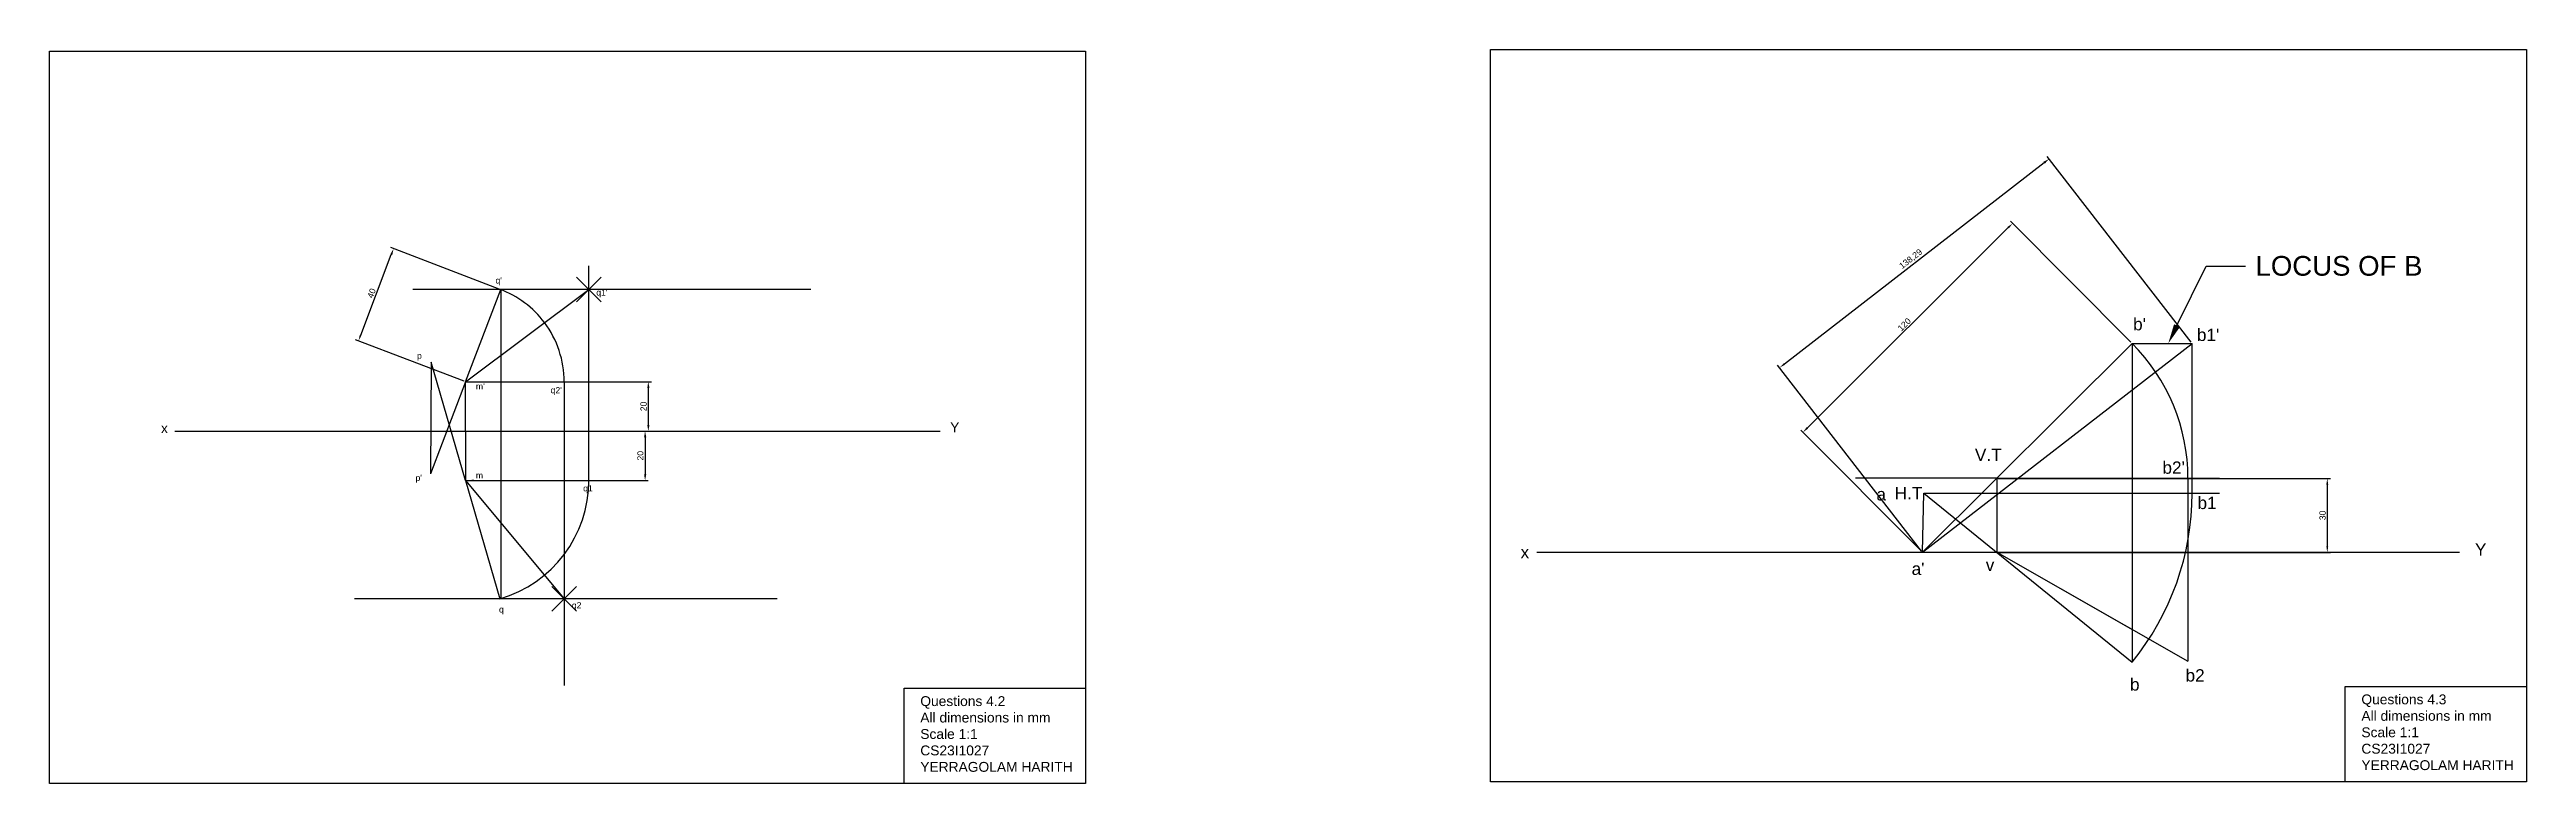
# Model space of a CAD drawing. Header units: millimetres. Extents: x 1022 to 2608, y 1641 to 1945.
# Drawn here: x 1022 to 2026, y 1647 to 1945 of the extents above; entities that cross this region are included whole.
import ezdxf
from ezdxf import colors
from ezdxf.entities.mleader import LeaderData, LeaderLine
from ezdxf.math import Vec2, Vec3

# ---------------------------------------------------------------- set-up
doc = ezdxf.new("R2010")
doc.units = ezdxf.units.MM
doc.header["$PDMODE"] = 3
doc.header["$PDSIZE"] = 5
doc.styles.get("Standard").update_dxf_attribs({"font": 'arial.ttf'})
doc.dimstyles.new('ISO-25', dxfattribs={"dimtxt": 2.5, "dimasz": 2.5, "dimexe": 1.25, "dimexo": 0.625, "dimtad": 1, "dimtxsty": 'Standard', "dimcen": 2.5, "dimadec": 0, "dimazin": 0, "dimtfac": 1, "dimtmove": 0, "dimatfit": 3, "dimfxl": 1, "dimarcsym": 0})

msp = doc.modelspace()

# ---------------------------------------------------------------- texts
msp.add_text('x', height=4).set_placement((1067.224, 1789.366))
at = {"attachment_point": 1}
for s, width, gutter_width, insert, char_height in [("q'", 15.93656, 12.5, (1202.863, 1852.534), 2.5), ("q1'", 8.35698, 12.5, (1243.725, 1847.674), 2.5), ("b'", 15.21959, 25, (1866.855, 1836.053), 5), ("b1'", 15.05727, 25, (1892.729, 1831.728), 5), ('p', 5.76584, 12.5, (1171.033, 1822.024), 2.5), ("m'", 4.78849, 12.5, (1194.908, 1809.625), 2.5), ("q2'", 1.66919, 12.5, (1225.205, 1808.027), 2.5), ('V.T', 8.8733, 25, (1802.72, 1783.049), 5), ("b2'", 5.58791, 25, (1878.747, 1777.876), 5), ("p'", 6.68377, 12.5, (1170.425, 1772.477), 2.5), ('m', 5.05452, 12.5, (1194.908, 1773.471), 2.5), ('q1', 6.02058, 12.5, (1238.399, 1768.245), 2.5), ('a', 10.16017, 25, (1762.791, 1767.06), 5), ('H.T', 6.92646, 25, (1770.18, 1767.48), 5), ('b1', 5.80446, 25, (1892.978, 1763.567), 5), ('x', 25.40915, 25, (1618.499, 1743.579), 5), ('Y', 13.4888, 25, (2005.479, 1744.674), 5), ("a'", 6.45925, 25, (1777.053, 1736.848), 5), ('v', 4.89125, 25, (1807.122, 1738.445), 5), ('q', 6.8748, 12.5, (1204.274, 1719.115), 2.5), ('q2', 12.26317, 12.5, (1233.817, 1720.786), 2.5), ('b', 10.94137, 25, (1865.605, 1689.938), 5), ('b2', 8.78099, 25, (1888.127, 1693.603), 5), ('Questions 4.2\\PAll dimensions in mm\\PScale 1:1\\PCS23I1027\\PYERRAGOLAM HARITH', 79.91576, 12.5, (1375.101, 1682.662), 4), ('Questions 4.3\\PAll dimensions in mm\\PScale 1:1\\PCS23I1027\\PYERRAGOLAM HARITH', 79.91576, 12.5, (1959.437, 1683.359), 4)]:
    msp.add_mtext_dynamic_manual_height_columns(s, width=width, gutter_width=gutter_width, heights=[0], dxfattribs=dict(at, insert=insert, char_height=char_height))
at = {"insert": (1387.207, 1793.741), "char_height": 4, "attachment_point": 1}
msp.add_mtext('Y', dxfattribs=at)

# ---------------------------------------------------------------- blocks, each defined once
blk = doc.blocks.new('*D55')
at = {"color": 0, "lineweight": -2, "transparency": 16777216}
for p, q in [((1191.3, 1810.2), (1266.1, 1810.2)), ((1264.8, 1807.7), (1264.8, 1792.7)), ((1191.3, 1790.2), (1266.1, 1790.2))]:
    blk.add_line(p, q, dxfattribs=at)
at = {"color": 0, "transparency": 16777216}
for points in [[(1264.4, 1807.7), (1265.3, 1807.7), (1264.8, 1810.2)], [(1264.4, 1792.7), (1265.3, 1792.7), (1264.8, 1790.2)]]:
    blk.add_solid(points, dxfattribs=at)
at = {"layer": 'Defpoints', "color": 0, "transparency": 16777216}
for p in [(1190.7, 1810.2), (1190.7, 1790.2), (1264.8, 1790.2)]:
    blk.add_point(p, dxfattribs=at)
at = {"color": 0, "transparency": 16777216, "insert": (1262.9, 1800.2), "char_height": 2.5, "attachment_point": 5, "rotation": 90}
blk.add_mtext('20', dxfattribs=at)
blk = doc.blocks.new('*D56')
at = {"color": 0, "lineweight": -2, "transparency": 16777216}
for p, q in [((1191.3, 1790.2), (1264.8, 1790.2)), ((1263.5, 1787.7), (1263.5, 1772.7)), ((1191.3, 1770.2), (1264.8, 1770.2))]:
    blk.add_line(p, q, dxfattribs=at)
at = {"color": 0, "transparency": 16777216}
for points in [[(1263.1, 1787.7), (1264, 1787.7), (1263.5, 1790.2)], [(1263.1, 1772.7), (1264, 1772.7), (1263.5, 1770.2)]]:
    blk.add_solid(points, dxfattribs=at)
at = {"layer": 'Defpoints', "color": 0, "transparency": 16777216}
for p in [(1190.7, 1790.2), (1190.7, 1770.2), (1263.5, 1770.2)]:
    blk.add_point(p, dxfattribs=at)
at = {"color": 0, "transparency": 16777216, "insert": (1261.6, 1780.2), "char_height": 2.5, "attachment_point": 5, "rotation": 90}
blk.add_mtext('20', dxfattribs=at)
blk = doc.blocks.new('*D57')
at = {"color": 0, "lineweight": -2, "transparency": 16777216}
for p, q in [((1148.2, 1829.1), (1160.6, 1861.8)), ((1204.4, 1847.8), (1160.4, 1864.6)), ((1190.1, 1810.4), (1146.1, 1827.2))]:
    blk.add_line(p, q, dxfattribs=at)
at = {"color": 0, "transparency": 16777216}
for points in [[(1160.2, 1861.9), (1161, 1861.6), (1161.5, 1864.1)], [(1147.8, 1829.2), (1148.5, 1828.9), (1147.3, 1826.8)]]:
    blk.add_solid(points, dxfattribs=at)
at = {"layer": 'Defpoints', "color": 0, "transparency": 16777216}
for p in [(1161.5, 1864.1), (1205, 1847.5), (1190.7, 1810.2)]:
    blk.add_point(p, dxfattribs=at)
at = {"color": 0, "transparency": 16777216, "insert": (1152.6, 1846.1), "char_height": 2.5, "attachment_point": 5, "rotation": 69.1105}
blk.add_mtext('40', dxfattribs=at)
blk = doc.blocks.new('*D41')
at = {"color": 0, "lineweight": -2, "transparency": 16777216}
for p, q in [((1812.2, 1771), (1946.9, 1771)), ((1945.6, 1768.5), (1945.6, 1743.5)), ((1812.2, 1741), (1946.9, 1741))]:
    blk.add_line(p, q, dxfattribs=at)
at = {"color": 0, "transparency": 16777216}
for points in [[(1945.2, 1768.5), (1946, 1768.5), (1945.6, 1771)], [(1945.2, 1743.5), (1946, 1743.5), (1945.6, 1741)]]:
    blk.add_solid(points, dxfattribs=at)
at = {"layer": 'Defpoints', "color": 0, "transparency": 16777216}
for p in [(1811.6, 1771), (1811.6, 1741), (1945.6, 1741)]:
    blk.add_point(p, dxfattribs=at)
at = {"color": 0, "transparency": 16777216, "insert": (1943.7, 1756), "char_height": 2.5, "attachment_point": 5, "rotation": 90}
blk.add_mtext('30', dxfattribs=at)
blk = doc.blocks.new('*D42')
at = {"color": 0, "lineweight": -2, "transparency": 16777216}
for p, q in [((1725.5, 1817.4), (1830.8, 1899.1)), ((1890.4, 1826.3), (1832, 1901.6)), ((1781.1, 1741.5), (1722.7, 1816.9))]:
    blk.add_line(p, q, dxfattribs=at)
at = {"color": 0, "transparency": 16777216}
for points in [[(1830.5, 1899.4), (1831.1, 1898.7), (1832.8, 1900.6)], [(1725.2, 1817.7), (1725.7, 1817.1), (1723.5, 1815.9)]]:
    blk.add_solid(points, dxfattribs=at)
at = {"layer": 'Defpoints', "color": 0, "transparency": 16777216}
for p in [(1832.8, 1900.6), (1890.8, 1825.8), (1781.5, 1741)]:
    blk.add_point(p, dxfattribs=at)
at = {"color": 0, "transparency": 16777216, "insert": (1776.8, 1859.9), "char_height": 2.5, "attachment_point": 5, "rotation": 37.7898}
blk.add_mtext('138,29', dxfattribs=at)
blk = doc.blocks.new('*D59')
at = {"color": 0, "lineweight": -2, "transparency": 16777216}
for p, q in [((1734.8, 1791.5), (1816.2, 1872.7)), ((1866, 1826.2), (1817.1, 1875.3)), ((1781.1, 1741.5), (1732.1, 1790.6))]:
    blk.add_line(p, q, dxfattribs=at)
at = {"color": 0, "transparency": 16777216}
for points in [[(1815.9, 1873), (1816.5, 1872.4), (1818, 1874.4)], [(1734.5, 1791.8), (1735.1, 1791.2), (1733, 1789.7)]]:
    blk.add_solid(points, dxfattribs=at)
at = {"layer": 'Defpoints', "color": 0, "transparency": 16777216}
for p in [(1818, 1874.4), (1866.5, 1825.8), (1781.5, 1741)]:
    blk.add_point(p, dxfattribs=at)
at = {"color": 0, "transparency": 16777216, "insert": (1774.1, 1833.4), "char_height": 2.5, "attachment_point": 5, "rotation": 44.9217}
blk.add_mtext('120', dxfattribs=at)

# ---------------------------------------------------------------- dimensions: what is measured, and where the dimension line sits
for p1, p2, distance, picture, middle in [((1781.511, 1741.044), (1890.793, 1825.781), 94.685, '*D42', (1776.829, 1859.92)), ((1781.511, 1741.044), (1866.479, 1825.781), 68.703, '*D59', (1774.139, 1833.405)), ((1190.718, 1810.174), (1204.981, 1847.544), 46.507, '*D57', (1152.623, 1846.12))]:
    dim = msp.add_aligned_dim(p1=p1, p2=p2, distance=distance, dimstyle='ISO-25')
    dim.commit()
    dim.dimension.update_dxf_attribs({"geometry": picture, "text_midpoint": middle})
for base, p1, p2, picture, middle in [((1264.841, 1790.174), (1190.718, 1810.174), (1190.718, 1790.174), '*D55', (1262.939, 1800.174)), ((1263.536, 1770.174), (1190.718, 1790.174), (1190.718, 1770.174), '*D56', (1261.634, 1780.174)), ((1945.633, 1741.044), (1811.593, 1771.044), (1811.593, 1741.044), '*D41', (1943.731, 1756.044))]:
    dim = msp.add_linear_dim(base=base, p1=p1, p2=p2, angle=90, dimstyle='ISO-25')
    dim.commit()
    dim.dimension.update_dxf_attribs({"geometry": picture, "text_midpoint": middle})

# ---------------------------------------------------------------- linework, layer by layer
for p, q in [((1022.028, 1944.256), (1442.028, 1944.256)), ((1022.028, 1647.256), (1022.028, 1944.256)), ((1442.028, 1944.256), (1442.028, 1647.256)), ((1606.364, 1944.954), (2026.364, 1944.954)), ((1606.364, 1647.954), (1606.364, 1944.954)), ((2026.364, 1944.954), (2026.364, 1647.954)), ((1240.718, 1770.174), (1240.718, 1857.222)), ((1330.74, 1847.674), (1169.342, 1847.674)), ((1190.718, 1810.174), (1240.718, 1847.674)), ((1204.981, 1847.544), (1204.981, 1722.15)), ((1176.798, 1818.197), (1176.455, 1772.803)), ((1781.511, 1741.044), (1890.793, 1825.781)), ((1866.479, 1825.781), (1890.793, 1825.781)), ((1866.479, 1825.781), (1866.479, 1696.486)), ((1890.793, 1765.01), (1890.793, 1825.781)), ((1190.718, 1790.174), (1190.718, 1810.174)), ((1190.718, 1810.174), (1230.718, 1810.174)), ((1230.718, 1810.174), (1230.718, 1687.014)), ((1072.849, 1790.174), (1383.16, 1790.174)), ((1190.718, 1790.174), (1190.718, 1770.174)), ((1190.718, 1770.174), (1230.718, 1722.15)), ((1190.718, 1770.174), (1240.718, 1770.174)), ((1811.593, 1771.044), (1754.272, 1771.044)), ((1811.593, 1771.044), (1811.593, 1741.044)), ((1811.593, 1771.044), (1877.651, 1771.044)), ((1877.651, 1771.044), (1901.901, 1771.044)), ((1889.108, 1771.044), (1889.108, 1696.867)), ((1781.511, 1741.044), (1782.071, 1765.01)), ((1782.071, 1765.01), (1901.901, 1765.01)), ((1625.035, 1741.044), (1999.247, 1741.044)), ((1811.593, 1741.044), (1866.479, 1709.704)), ((1811.593, 1741.044), (1889.108, 1696.867)), ((1317.038, 1722.15), (1145.629, 1722.15)), ((1442.028, 1647.256), (1022.028, 1647.256)), ((2026.364, 1647.954), (1606.364, 1647.954))]:
    msp.add_line(p, q)
at = {"color": 85, "linetype": 'ByBlock', "lineweight": -2, "true_color": 0x58ba48}
for q in [(1205.03, 1847.674), (1176.455, 1772.803)]:
    msp.add_line((1190.718, 1810.174), q, dxfattribs=at)
at = {"color": 85, "true_color": 0x58ba48}
for p, q in [((1190.718, 1770.174), (1176.798, 1818.197)), ((1781.511, 1741.044), (1866.479, 1825.781)), ((1190.718, 1770.174), (1204.637, 1722.15)), ((1782.071, 1765.01), (1866.479, 1696.486))]:
    msp.add_line(p, q, dxfattribs=at)
for points in [[(1368.566, 1685.861), (1442.028, 1685.861), (1442.028, 1647.256), (1368.566, 1647.256)], [(1952.903, 1686.559), (2026.364, 1686.559), (2026.364, 1647.954), (1952.903, 1647.954)]]:
    msp.add_lwpolyline(points, close=True)
for centre, radius, start, end in [((1190.718, 1810.174), 40, 69.110506, 69.635865), ((1190.718, 1810.174), 40, 36.869898, 69.635865), ((1190.718, 1810.174), 40, 0, 36.869898), ((1811.593, 1771.044), 77.515, 0, 44.921678), ((1190.718, 1810.174), 40, 270, 274.81407), ((1190.718, 1770.174), 50, 286.164032, 0), ((1782.071, 1765.01), 108.721, 320.92934, 0), ((1811.593, 1771.044), 77.515, 310.634764, 310.672306)]:
    msp.add_arc(centre, radius, start, end)
for p in [(1240.718, 1847.674), (1230.718, 1722.15)]:
    msp.add_point(p)

msp.set_redraw_order([(e.dxf.handle, doc.entitydb.next_handle()) for e in msp.query("TEXT MTEXT ATTDEF DIMENSION ARC_DIMENSION")])  # texts and dimensions are drawn at this point

# ---------------------------------------------------------------- leaders
ml = msp.add_multileader_mtext('Standard')
ml.set_content('LOCUS OF B', color=256)
ml.set_leader_properties()
ml.build(insert=Vec2(0, 0))
ml.multileader.update_dxf_attribs({"arrow_head_size": 8})
ctx = ml.context
ctx.base_point, ctx.char_height, ctx.arrow_head_size, ctx.landing_gap_size, ctx.plane_origin = Vec3(1912.503, 1857.144), 8, 8, 4, Vec3(1881.142, 1825.781)
notes = []
notes.append((ctx, [(0, (1, 1, 0), (1896.503, 1857.144), (1, 0), 16, [(0, [(1881.142, 1825.781)], 0, [])])]))
ctx.mtext.insert, ctx.mtext.flow_direction = Vec3(1916.503, 1861.212), 5
for ctx, leaders in notes:
    for number, flags, end, landing, length, lines in leaders:
        leader = LeaderData()
        leader.index, (leader.has_last_leader_line, leader.has_dogleg_vector, leader.attachment_direction) = number, flags
        leader.last_leader_point, leader.dogleg_vector, leader.dogleg_length = Vec3(end), Vec3(landing), length
        for number, points, colour, breaks in lines:
            line = LeaderLine()
            line.index, line.vertices, line.color, line.breaks = number, Vec3.list(points), colors.encode_raw_color(colour), breaks
            leader.lines.append(line)
        ctx.leaders.append(leader)

doc.saveas('drawing.dxf')
